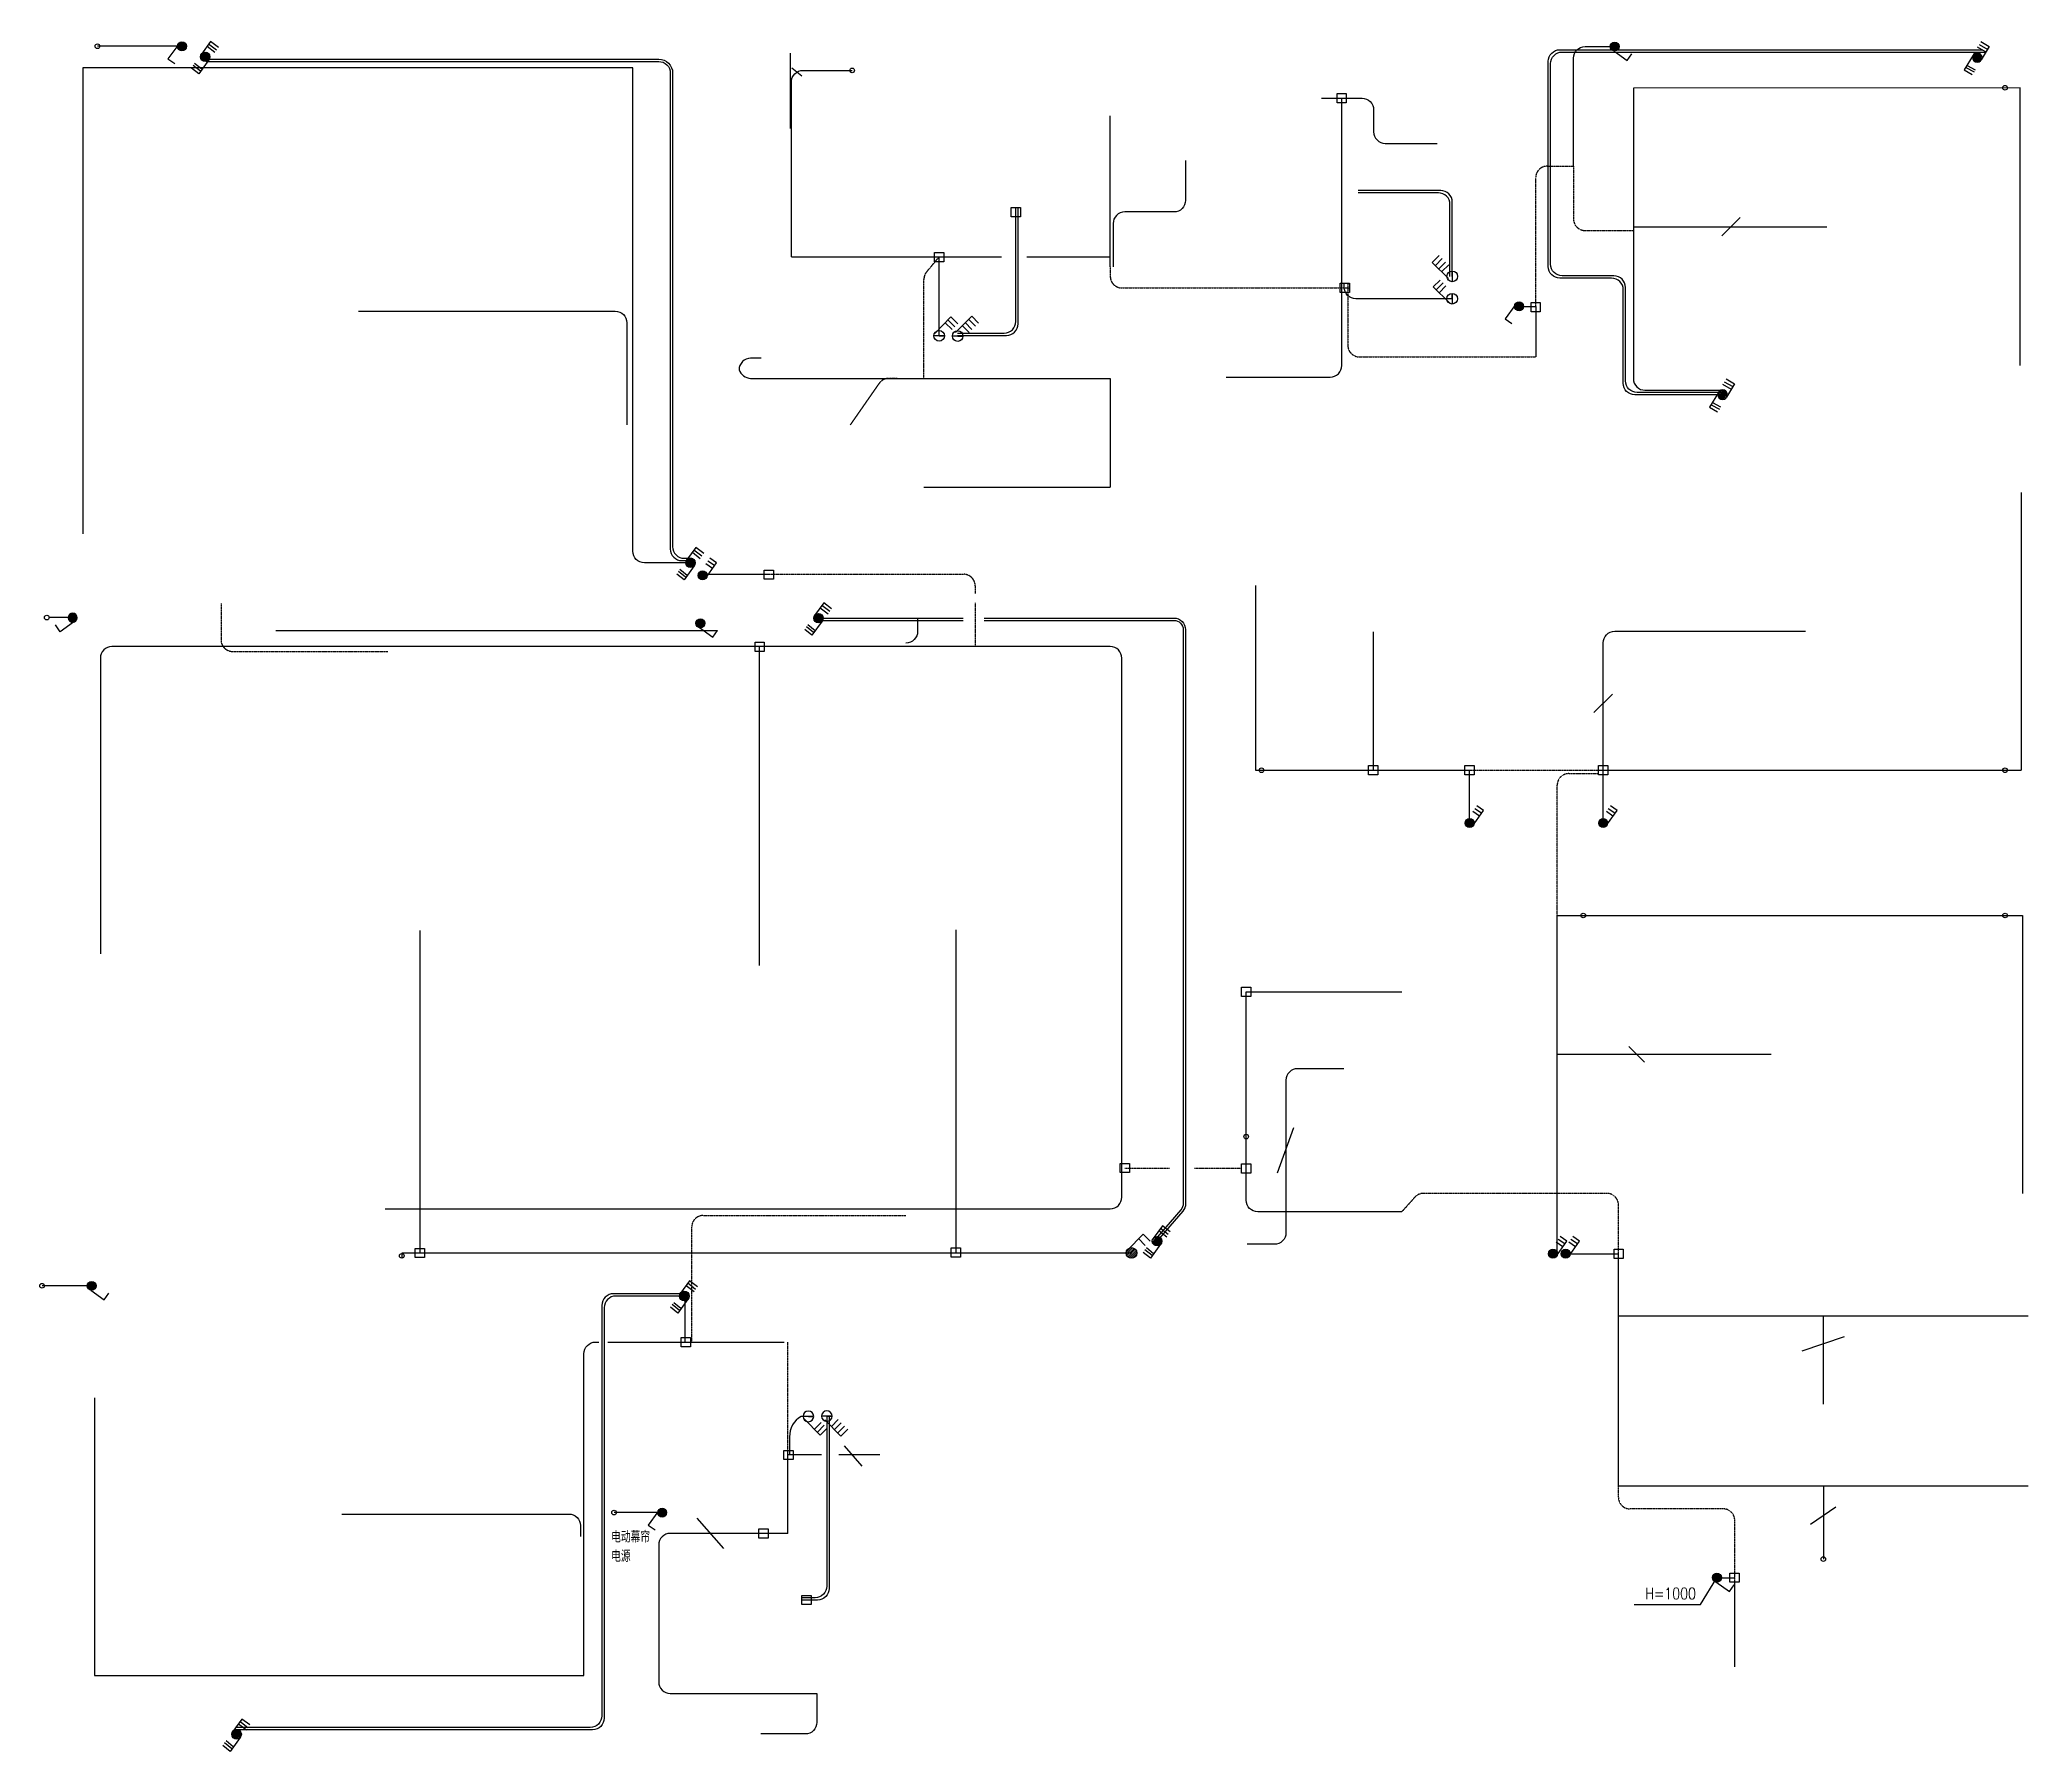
# Model space of a CAD drawing. Header units: millimetres. Extents: x -64529 to 3079702, y -28926 to 77119.
# Drawn here: x -34361 to -17183, y 62326 to 77119 of the extents above; entities that cross this region are included whole.
import ezdxf

# ---------------------------------------------------------------- set-up
doc = ezdxf.new("R2010")
doc.units = ezdxf.units.MM
doc.header["$LTSCALE"] = 10
doc.linetypes.add('ACAD_ISO04W100', pattern=[30.5, 24, -3, 0.5, -3])
doc.linetypes.add('DASH', pattern=[0.35, 0.25, -0.1])
doc.layers.get('0').update_dxf_attribs({"color": 255})
doc.layers.add('1灯位开关布线图', color=1, linetype='Continuous', lineweight=30)
for name, color, linetype in [('2323', 4, 'Continuous'), ('A轴线', 82, 'ACAD_ISO04W100'), ('LAYER2', 8, 'Continuous')]:
    doc.layers.add(name, color=color, linetype=linetype)
doc.styles.add('_THVAC_DIM', font='SIMPLEX', dxfattribs={"width": 0.8, "height": 3.5, "bigfont": 'HZTXT'})

msp = doc.modelspace()

# ---------------------------------------------------------------- texts
at = {"layer": '1灯位开关布线图', "linetype": 'Continuous', "lineweight": 30, "char_height": 100, "attachment_point": 1, "style": '_THVAC_DIM'}
for s, insert, width in [('电动幕帘电源', (-29424.9, 64236.6), 391.501), ('H=1000', (-20491.8, 63746.9), 480.2)]:
    msp.add_mtext(s, dxfattribs=dict(at, insert=insert, width=width))

# ---------------------------------------------------------------- blocks, each defined once
blk = doc.blocks.new('20180504.16014101')
h = blk.add_hatch(color=7)
h.dxf.hatch_style = 1
edge = h.paths.add_edge_path()
edge.add_arc((159, 99), 38.5, 0, 360)
at = {"color": 7}
for p, q in [((129, 124), (0, 63)), ((0, 63), (31, 0)), ((29, 75), (60, 13)), ((56, 88), (86, 26))]:
    blk.add_line(p, q, dxfattribs=at)
blk.add_circle((159, 99), 38.5, dxfattribs=at)
blk = doc.blocks.new('三联双控')
at = {"layer": '2323', "color": 0}
for p, q in [((88362, 76505), (88446, 76592)), ((88420, 76564), (88464, 76516)), ((88432, 76575), (88477, 76528)), ((88446, 76592), (88491, 76545)), ((88283, 76428), (88332, 76379)), ((88299, 76445), (88348, 76395)), ((88312, 76461), (88361, 76411)), ((88332, 76379), (88408, 76457))]:
    blk.add_line(p, q, dxfattribs=at)
blk.add_circle((88384, 76480), 33.4, dxfattribs=at)
at = {"layer": 'LAYER2', "color": 0, "ltscale": 20}
for p, q in [((88351, 76483), (88381, 76514)), ((88352, 76471), (88393, 76512)), ((88356, 76462), (88402, 76508)), ((88362, 76455), (88409, 76502)), ((88370, 76450), (88414, 76494)), ((88380, 76447), (88417, 76484)), ((88395, 76449), (88416, 76469))]:
    blk.add_line(p, q, dxfattribs=at)
blk = doc.blocks.new('20180504.162427')
h = blk.add_hatch(color=7)
h.dxf.hatch_style = 1
edge = h.paths.add_edge_path()
edge.add_arc((39, 39), 38.5, 0, 360)
at = {"color": 7}
for p, q in [((160, 147), (101, 187)), ((76, 31), (160, 147))]:
    blk.add_line(p, q, dxfattribs=at)
blk.add_circle((39, 39), 38.5, dxfattribs=at)
blk = doc.blocks.new('三联防水')
at = {"layer": '2323', "color": 0}
for p, q in [((88159, 77624), (88259, 77727)), ((88223, 77689), (88266, 77647)), ((88242, 77707), (88284, 77664)), ((88259, 77727), (88302, 77684))]:
    blk.add_line(p, q, dxfattribs=at)
blk.add_circle((88185, 77608), 33.4, dxfattribs=at)
at = {"layer": 'A轴线', "color": 0, "linetype": 'ByBlock'}
for p, q in [((88218, 77608), (88152, 77608)), ((88185, 77608), (88218, 77608))]:
    blk.add_line(p, q, dxfattribs=at)
blk = doc.blocks.new('四联防水')
at = {"layer": '2323', "color": 0}
for p, q in [((88184, 77382), (88285, 77485)), ((88227, 77424), (88269, 77381)), ((88245, 77444), (88287, 77401)), ((88266, 77465), (88309, 77422)), ((88285, 77485), (88328, 77441))]:
    blk.add_line(p, q, dxfattribs=at)
blk.add_circle((88197, 77359), 33.4, dxfattribs=at)
at = {"layer": 'A轴线', "color": 0, "linetype": 'ByBlock'}
for p, q in [((88230, 77359), (88163, 77359)), ((88197, 77359), (88230, 77359))]:
    blk.add_line(p, q, dxfattribs=at)
blk = doc.blocks.new('双联开关')
at = {"layer": '1灯位开关布线图', "color": 7, "ltscale": 20}
for p, q in [((88396, 77864), (88436, 77903)), ((88396, 77876), (88423, 77903)), ((88400, 77854), (88445, 77900)), ((88405, 77847), (88452, 77894)), ((88413, 77841), (88458, 77886)), ((88423, 77838), (88461, 77877)), ((88436, 77838), (88461, 77863))]:
    blk.add_line(p, q, dxfattribs=at)
at = {"layer": '1灯位开关布线图', "color": 7}
for p, q in [((88402, 77887), (88503, 77990)), ((88473, 77961), (88515, 77918)), ((88503, 77990), (88547, 77946))]:
    blk.add_line(p, q, dxfattribs=at)
blk.add_circle((88429, 77871), 33.4, dxfattribs=at)

# ---------------------------------------------------------------- linework, layer by layer
at = {"layer": '1灯位开关布线图', "linetype": 'Continuous', "lineweight": 30}
msp.add_line((-34114.4, 72127.6), (-34280.5, 72127.6), dxfattribs=at)
for points in [[(-33132, 77063), (-33862.8, 77063)], [(-27877.9, 77003.8), (-27877.9, 76353.4)], [(-27778.7, 76803.7), (-27864.7, 76872.4)], [(-17251.8, 74304), (-17251.8, 76703.8), (-20593.8, 76701.3)], [(-25112.9, 75156.3), (-25112.9, 76461.3)], [(-20593.9, 75503.8), (-20593.9, 75503.8), (-18922.9, 75503.8)], [(-19829.3, 75424.2), (-19670.1, 75583.4)], [(-27867.9, 75244.3), (-26053.5, 75244.3)], [(-26591, 74561), (-26591, 75244.3)], [(-25833.8, 75244.3), (-25112.9, 75244.3)], [(-21581, 74815.9), (-21437.9, 74815.9)], [(-21437.9, 74815.9), (-21437.9, 74378.8)], [(-25112.9, 74193.8), (-25112.9, 73253.8)], [(-26723, 73253.8), (-25112.9, 73253.8)], [(-17243.2, 73208.4), (-17243.2, 70808.4)], [(-28613.4, 72501.6), (-28062.9, 72501.6)], [(-23858.4, 72403.8), (-23858.4, 70808.4), (-22010.2, 70808.4)], [(-32322.9, 72016), (-28505.7, 72016)], [(-27597.3, 72103), (-26383.3, 72103)], [(-27593, 72123), (-26383.3, 72123)], [(-22843.3, 72004.3), (-22843.3, 70808.4)], [(-28142.9, 69123.4), (-28142.9, 71877.2)], [(-20934.5, 71306.9), (-20775.4, 71466)], [(-22010.2, 70313.8), (-22010.2, 70808.4)], [(-20854.9, 70808.4), (-17243.2, 70808.4)], [(-31077.8, 69424), (-31077.8, 66638.3)], [(-26447.6, 69429.2), (-26447.6, 66643.5)], [(-21251.9, 66629.8), (-21251.9, 66629.8), (-21251.9, 69553.8), (-17232.9, 69553.8), (-17232.9, 67153.8)], [(-20496.5, 68285.7), (-20632.7, 68421.9)], [(-19403.9, 68353.8), (-21251.9, 68353.8)], [(-23667.6, 67331.9), (-23528.1, 67723.2)], [(-24931.7, 66638.3), (-31233.8, 66638.3), (-31233.8, 66593.2)], [(-21179.1, 66632.1), (-20722.9, 66632.1)], [(-20722.9, 66093.8), (-20722.9, 66632.1)], [(-33913.3, 66355.3), (-34341.2, 66355.3)], [(-28786.7, 65868.8), (-28786.7, 66272.2)], [(-17182.9, 66093.8), (-20722.9, 66093.8)], [(-17182.9, 64623.8), (-20722.9, 64623.8), (-20722.9, 66093.8)], [(-18952.9, 65332.7), (-18952.9, 66093.8)], [(-29454.9, 65868.8), (-27930.4, 65868.8)], [(-19134.9, 65793.6), (-18770.9, 65916.6)], [(-27255.8, 64796.1), (-27409.8, 64972.8)], [(-27900.1, 64216.3), (-27900, 64893.8)], [(-27607.2, 64893.8), (-27900, 64893.8)], [(-27102.9, 64893.8), (-27457.4, 64893.8)], [(-18952.9, 64623.8), (-18952.9, 63993.6)], [(-19063, 64295.8), (-18845.1, 64444.7)], [(-28983.7, 64396.4), (-29399.8, 64396.4)], [(-28452, 64085.1), (-28680.9, 64347.5)], [(-20587.9, 63603.4), (-20013, 63603.4), (-19872.9, 63833.8)], [(-19872.9, 63833.8), (-19717.9, 63833.8)], [(-19717.9, 63063.8), (-19717.9, 63785.3)]]:
    msp.add_lwpolyline(points, dxfattribs=at)
for points in [[(-19821.3, 74051.4), (-20581.7, 74051.4, -0.4142136), (-20681.7, 74151.4), (-20681.7, 74959.3, 0.4142136), (-20781.7, 75059.3), (-21229, 75059.3, -0.4142136), (-21329, 75159.3), (-21329, 76932.5, -0.4142136), (-21229, 77032.5), (-17578.7, 77032.5)], [(-19821.3, 74071.4), (-20561.7, 74071.4, -0.4142136), (-20661.7, 74171.4), (-20661.7, 74979.3, 0.4142136), (-20761.7, 75079.3), (-21209, 75079.3, -0.4142136), (-21309, 75179.3), (-21309, 76912.5, -0.4142136), (-21209, 77012.5), (-17548.7, 77012.5)], [(-21111.1, 76030.6), (-21111.1, 76960.8, -0.4142136), (-21011.1, 77060.8), (-20756.1, 77060.8)], [(-28739.5, 72600.2), (-29137.9, 72600.2, -0.4142136), (-29237.9, 72700.2), (-29237.9, 76874.8), (-33987.8, 76874.8), (-33987.8, 72852.1)], [(-32922.8, 76951.4), (-29014, 76951.4, -0.4142136), (-28894, 76831.4), (-28894, 72739.5, 0.4142136), (-28794, 72639.5), (-28727.7, 72639.5)], [(-32922.8, 76931.4), (-29014, 76931.4, -0.4142136), (-28914, 76831.4), (-28914, 72719.5, 0.4142136), (-28814, 72619.5), (-28727.7, 72619.5)], [(-27867.9, 75244.3), (-27867.9, 76753.8, -0.4142136), (-27767.9, 76853.8), (-27342.9, 76853.8)], [(-20593.8, 76701.3), (-20593.9, 74191.4, 0.4142207), (-20493.9, 74091.4), (-19821.3, 74091.4)], [(-24112.9, 74204.7), (-23212.9, 74204.7, 0.4142136), (-23112.9, 74304.7), (-23112.9, 76613.7)], [(-23287.9, 76613.7), (-22938.1, 76613.7, -0.4142136), (-22838.1, 76513.7), (-22838.1, 76323.8, 0.4142136), (-22738.1, 76223.8), (-22287.8, 76223.8)], [(-24462.9, 76076.3), (-24462.9, 75731.3, -0.4142136), (-24562.9, 75631.3), (-24988.6, 75631.3, 0.4142136), (-25088.6, 75531.3), (-25088.6, 75158)], [(-22158.6, 75074.4), (-22158.6, 75716.8, 0.4142136), (-22258.6, 75816.8), (-22972.6, 75816.8)], [(-22178.6, 75074.4), (-22178.6, 75696.8, 0.4142136), (-22278.6, 75796.8), (-22972.6, 75796.8)], [(-26432.9, 74584.5), (-26029.8, 74584.5, 0.4142136), (-25929.8, 74684.5), (-25929.8, 75668.6)], [(-26431.7, 74564.5), (-26009.8, 74564.5, 0.4142136), (-25909.8, 74664.5), (-25909.8, 75668.6)], [(-22158.6, 74881.7), (-22992.3, 74881.7, -0.4142136), (-23092.3, 74981.7), (-23092.3, 75014.8)], [(-31608.3, 74774.3), (-29389.2, 74774.3, -0.4142136), (-29289.2, 74674.3), (-29289.2, 73792.1)], [(-28129.9, 74367.8), (-28220, 74367.8, 0.4142136), (-28320, 74267.8), (-28320, 74267.8, 0.3086661), (-28220, 74193.7), (-25112.9, 74193.7), (-25112.9, 74193.7), (-25112.9, 74193.7)], [(-26777.9, 72121.3), (-26777.9, 72007.5, -0.4142136), (-26877.9, 71907.5), (-26877.9, 71907.5)], [(-26202.9, 72103), (-24562.9, 72103, -0.4142136), (-24482.9, 72023), (-24482.9, 67065, -0.1808155), (-24502.5, 67012.6), (-24726.4, 66755)], [(-26201.2, 72123), (-24562.9, 72123, -0.4142136), (-24462.9, 72023), (-24462.9, 67065, -0.1808155), (-24487.4, 66999.4), (-24711.3, 66741.9)], [(-20854.9, 70357), (-20854.9, 71908.8, -0.4142136), (-20754.9, 72008.8), (-19107.9, 72008.8)], [(-31377.5, 67020.4), (-25112.9, 67020.4, 0.4142136), (-25012.9, 67120.4), (-25012.9, 71777.2, 0.4142136), (-25112.9, 71877.2), (-33737.9, 71877.2, 0.4142136), (-33837.9, 71777.2), (-33837.9, 69223.8)], [(-22595.4, 66993.8), (-23839, 66993.8, -0.4142136), (-23939, 67093.8), (-23939, 68893.8), (-22595.4, 68893.8)], [(-23094.9, 68230.7), (-23495.4, 68230.7, 0.4142136), (-23595.4, 68130.7), (-23595.4, 66813.4, -0.4142136), (-23695.4, 66713.4), (-23931, 66713.4)], [(-28792.9, 66286.4), (-29405.2, 66286.4, 0.4142136), (-29505.2, 66186.4), (-29505.2, 62640.3, -0.4142136), (-29605.2, 62540.3), (-32667.5, 62540.3)], [(-28792.9, 66266.4), (-29385.2, 66266.4, 0.4142136), (-29485.2, 66166.4), (-29485.2, 62620.3, -0.4142136), (-29585.2, 62520.3), (-32667.5, 62520.3)], [(-33887.9, 65388.8), (-33887.9, 62988.8), (-29659.7, 62988.8), (-29659.7, 65768.8, -0.4142136), (-29559.7, 65868.8), (-29532.1, 65868.8)], [(-27721.4, 65226.6), (-27783.3, 65226.6, 0.2887899), (-27883.3, 65050.1), (-27883.3, 64893.8)], [(-27562.1, 65227.9), (-27562.1, 63760.8, -0.4142136), (-27662.1, 63660.8), (-27777.6, 63660.8)], [(-27542.1, 65227.9), (-27542.1, 63740.8, -0.4142136), (-27642.1, 63640.8), (-27777.6, 63640.8)], [(-31752.9, 64383.8), (-29790, 64383.8, -0.4142136), (-29690, 64283.8), (-29690, 64188.8)], [(-27900.1, 64216.3), (-28914.5, 64216.3, 0.4142136), (-29014.5, 64116.3), (-29014.5, 62933.6, 0.4142136), (-28914.5, 62833.6), (-27647.9, 62833.6)], [(-27647.9, 62833.6), (-27647.9, 62583.8, -0.4142136), (-27747.9, 62483.8), (-28132.9, 62483.8)]]:
    msp.add_lwpolyline(points, format="xyb", dxfattribs=at)
for points in [[(-23154.4, 76653.7), (-23074.4, 76653.7), (-23074.4, 76573.7), (-23154.4, 76573.7)], [(-26631, 75280.8), (-26551, 75280.8), (-26551, 75200.8), (-26631, 75200.8)], [(-23126.9, 75014.8), (-23046.9, 75014.8), (-23046.9, 74934.8), (-23126.9, 74934.8)], [(-21477.9, 74849.4), (-21397.9, 74849.4), (-21397.9, 74769.4), (-21477.9, 74769.4)], [(-28102.9, 72538.1), (-28022.9, 72538.1), (-28022.9, 72458.1), (-28102.9, 72458.1)], [(-28181.8, 71915.2), (-28101.8, 71915.2), (-28101.8, 71835.2), (-28181.8, 71835.2)], [(-22883, 70848.4), (-22803, 70848.4), (-22803, 70768.4), (-22883, 70768.4)], [(-22049.9, 70848.4), (-21969.9, 70848.4), (-21969.9, 70768.4), (-22049.9, 70768.4)], [(-20894.6, 70848.4), (-20814.6, 70848.4), (-20814.6, 70768.4), (-20894.6, 70768.4)], [(-23979, 68933.8), (-23899, 68933.8), (-23899, 68853.8), (-23979, 68853.8)], [(-25027.9, 67412.5), (-24947.9, 67412.5), (-24947.9, 67332.5), (-25027.9, 67332.5)], [(-23979, 67408), (-23899, 67408), (-23899, 67328), (-23979, 67328)], [(-31118.6, 66678.3), (-31038.6, 66678.3), (-31038.6, 66598.3), (-31118.6, 66598.3)], [(-26488.3, 66683.5), (-26408.3, 66683.5), (-26408.3, 66603.5), (-26488.3, 66603.5)], [(-20760.8, 66672.1), (-20680.8, 66672.1), (-20680.8, 66592.1), (-20760.8, 66592.1)], [(-28820.6, 65908.8), (-28740.6, 65908.8), (-28740.6, 65828.8), (-28820.6, 65828.8)], [(-27933.9, 64933.8), (-27853.9, 64933.8), (-27853.9, 64853.8), (-27933.9, 64853.8)], [(-19760.8, 63873.8), (-19680.8, 63873.8), (-19680.8, 63793.8), (-19760.8, 63793.8)]]:
    msp.add_lwpolyline(points, close=True, dxfattribs=at)
at = {"layer": '1灯位开关布线图', "color": 6, "linetype": 'DASH', "lineweight": 30}
for points in [[(-21437.9, 74815.9), (-21437.9, 75927.1, -0.4142136), (-21337.9, 76027.1), (-21111.2, 76027.1)], [(-21111.2, 76027.1), (-21111.2, 75570.9, 0.4142136), (-21011.2, 75470.9), (-20593.9, 75470.9)], [(-26723, 74193.7), (-26723, 75048.8, -0.1746403), (-26700, 75112.6), (-26591, 75244.3)], [(-25112.9, 75156.3), (-25112.9, 75074.8, 0.4142136), (-25012.9, 74974.8), (-23046.9, 74974.8)], [(-23060.5, 75014.8), (-23060.5, 74478.8, 0.4142136), (-22960.5, 74378.8), (-21437.9, 74378.8)], [(-26953.3, 74193.7), (-27027.2, 74193.7, 0.2452932), (-27109.3, 74150.9), (-27359.3, 73792.1)], [(-28062.9, 72501.6), (-26380.1, 72501.6, -0.4142136), (-26280.1, 72401.6), (-26280.1, 72335.9)], [(-32795.1, 72248.1), (-32795.1, 71934.9, 0.4142136), (-32695.1, 71834.9), (-31352.9, 71834.9)], [(-21251.9, 69553.8), (-21251.9, 70679.8, -0.4142136), (-21151.9, 70779.8), (-20894.6, 70779.8)], [(-21251.9, 67153.8), (-22407.3, 67153.8, 0.213198), (-22481.8, 67120.5), (-22595.4, 66993.8)], [(-20722.9, 66632.1), (-20722.9, 67053.8, 0.4142136), (-20822.9, 67153.8), (-21251.9, 67153.8)], [(-28729, 65868.8), (-28729, 66862.7, -0.4142136), (-28629, 66962.7), (-26877.9, 66962.7)], [(-19717.9, 63785.3), (-19717.9, 64328.3, 0.4142136), (-19817.9, 64428.3), (-20622.9, 64428.3, -0.4142136), (-20722.9, 64528.3), (-20722.9, 64623.8)]]:
    msp.add_lwpolyline(points, format="xyb", dxfattribs=at)
at = {"layer": '1灯位开关布线图', "linetype": 'Continuous', "lineweight": 30, "elevation": 0}
msp.add_lwpolyline([(-25969.8, 75668.6), (-25889.8, 75668.6), (-25889.8, 75588.6), (-25969.8, 75588.6)], close=True, dxfattribs=at)
at = {"layer": '1灯位开关布线图', "color": 6, "linetype": 'DASH', "lineweight": 30}
for points in [[(-26277.9, 71877.2), (-26277.9, 72253.8)], [(-22010.2, 70808.4), (-20854.9, 70808.4)], [(-24602.4, 67368), (-24987.9, 67368)], [(-23979.3, 67368), (-24385.8, 67368)], [(-27900, 64893.8), (-27900, 65868.8)]]:
    msp.add_lwpolyline(points, dxfattribs=at)
at = {"layer": '1灯位开关布线图', "color": 1, "linetype": 'Continuous', "lineweight": 30}
for points in [[(-28147.9, 64256.3), (-28067.9, 64256.3), (-28067.9, 64176.3), (-28147.9, 64176.3)], [(-27777.6, 63680.8), (-27697.6, 63680.8), (-27697.6, 63600.8), (-27777.6, 63600.8)]]:
    msp.add_lwpolyline(points, close=True, dxfattribs=at)
at = {"layer": '1灯位开关布线图', "linetype": 'Continuous', "lineweight": 30}
for centre in [(-33862.8, 77063), (-27342.9, 76853.8), (-17382.9, 76703.8), (-34300.5, 72127.6), (-23806.7, 70808.4), (-17382.9, 70808.4), (-21026.9, 69553.8), (-17382.9, 69553.8), (-23939, 67643.8), (-31233.8, 66613.8), (-34341.2, 66355.3), (-29399.8, 64396.4), (-18952.9, 63994.3)]:
    msp.add_circle(centre, 20, dxfattribs=at)

# ---------------------------------------------------------------- block references
for p, rotation in [((-33093.5, 77101.5), 180), ((-28692.9, 72117.3), 270)]:
    msp.add_blockref('20180504.162427', p, dxfattribs=dict(at, rotation=rotation))
at = {"layer": '1灯位开关布线图', "color": 7}
for name, p, xscale, yscale, zscale, rotation in [('三联双控', (61360.9, 185303.7), 1.228789529092331, 1.228789529093774, 1.228789529092331, 188.0933323997296), ('三联双控', (45648.8, 205899.3), -1.228789529087379, 1.228789529093774, 1.228789529089928, 104.7313080688575), ('四联防水', (84137.2, -46112.7), 1.374053990468383, 1.374053990468383, 1.374053990468383, 90), ('三联防水', (84478.3, -46289.2), 1.374053990468383, 1.374053990468383, 1.374053990468383, 90), ('三联双控', (43448.5, 202985.6), -1.228789529087379, 1.228789529093774, 1.228789529089928, 104.7313080688575), ('三联双控', (65553.3, 180932.6), 1.228789529092331, 1.228789529093774, 1.228789529092331, 188.0933323997296), ('三联双控', (66658.9, 180453.7), 1.228789529092331, 1.228789529093774, 1.228789529092331, 188.0933323997296), ('三联双控', (69583.8, 175072.6), 1.228789529092331, 1.228789529093774, 1.228789529092331, 188.0933323997296), ('三联双控', (65500, 174598.8), 1.228789529092331, 1.228789529093774, 1.228789529092331, 188.0933323997296), ('三联防水', (-148892.3, 171864.9), -1.374053990468383, 1.374053990468383, 1.374053990399716, 180), ('四联防水', (-148749.2, 171525.1), -1.374053990468383, 1.374053990468383, 1.374053990399716, 180), ('三联双控', (61632.2, 170812.6), 1.228789529092331, 1.228789529093774, 1.228789529092331, 188.0933323997296)]:
    msp.add_blockref(name, p, dxfattribs=dict(at, xscale=xscale, yscale=yscale, zscale=zscale, rotation=rotation))
at = {"layer": '1灯位开关布线图', "color": 255}
for name, p, rotation in [('20180504.162427', (-20794.6, 77099.3), 270), ('20180504.162427', (-21542.5, 74854.4), 180), ('20180504.16014101', (-28545, 72656.2), 209.2981138939492), ('20180504.16014101', (-21918.5, 70516.3), 209.2981138939492), ('20180504.16014101', (-20764.8, 70516.3), 209.2981138939492), ('20180504.16014101', (-21198.5, 66796.3), 209.2981138939492), ('20180504.16014101', (-21089, 66796.1), 209.2981138939492), ('20180504.162427', (-33951.8, 66393.8), 270), ('20180504.162427', (-28945.2, 64434.9), 180)]:
    msp.add_blockref(name, p, dxfattribs=dict(at, rotation=rotation))
at = {"layer": '1灯位开关布线图', "color": 7, "xscale": 1.374053990468383, "yscale": 1.374053990468383, "zscale": 1.374053990468383}
for name, p in [('四联防水', (-147618.8, -31736.2)), ('三联防水', (-147761.9, -32076)), ('双联开关', (-146435.9, -40360.1))]:
    msp.add_blockref(name, p, dxfattribs=at)
at = {"layer": '1灯位开关布线图', "linetype": 'Continuous', "lineweight": 30, "xscale": -1, "rotation": 90}
msp.add_blockref('20180504.162427', (-34037.4, 72164.9), dxfattribs=at)
at = {"layer": '1灯位开关布线图', "color": 251, "rotation": 270}
msp.add_blockref('20180504.162427', (-19911.4, 63873.8), dxfattribs=at)

msp.set_redraw_order([(e.dxf.handle, doc.entitydb.next_handle()) for e in msp.query("TEXT MTEXT ATTDEF DIMENSION ARC_DIMENSION")])  # texts and dimensions are drawn at this point

doc.saveas('drawing.dxf')
